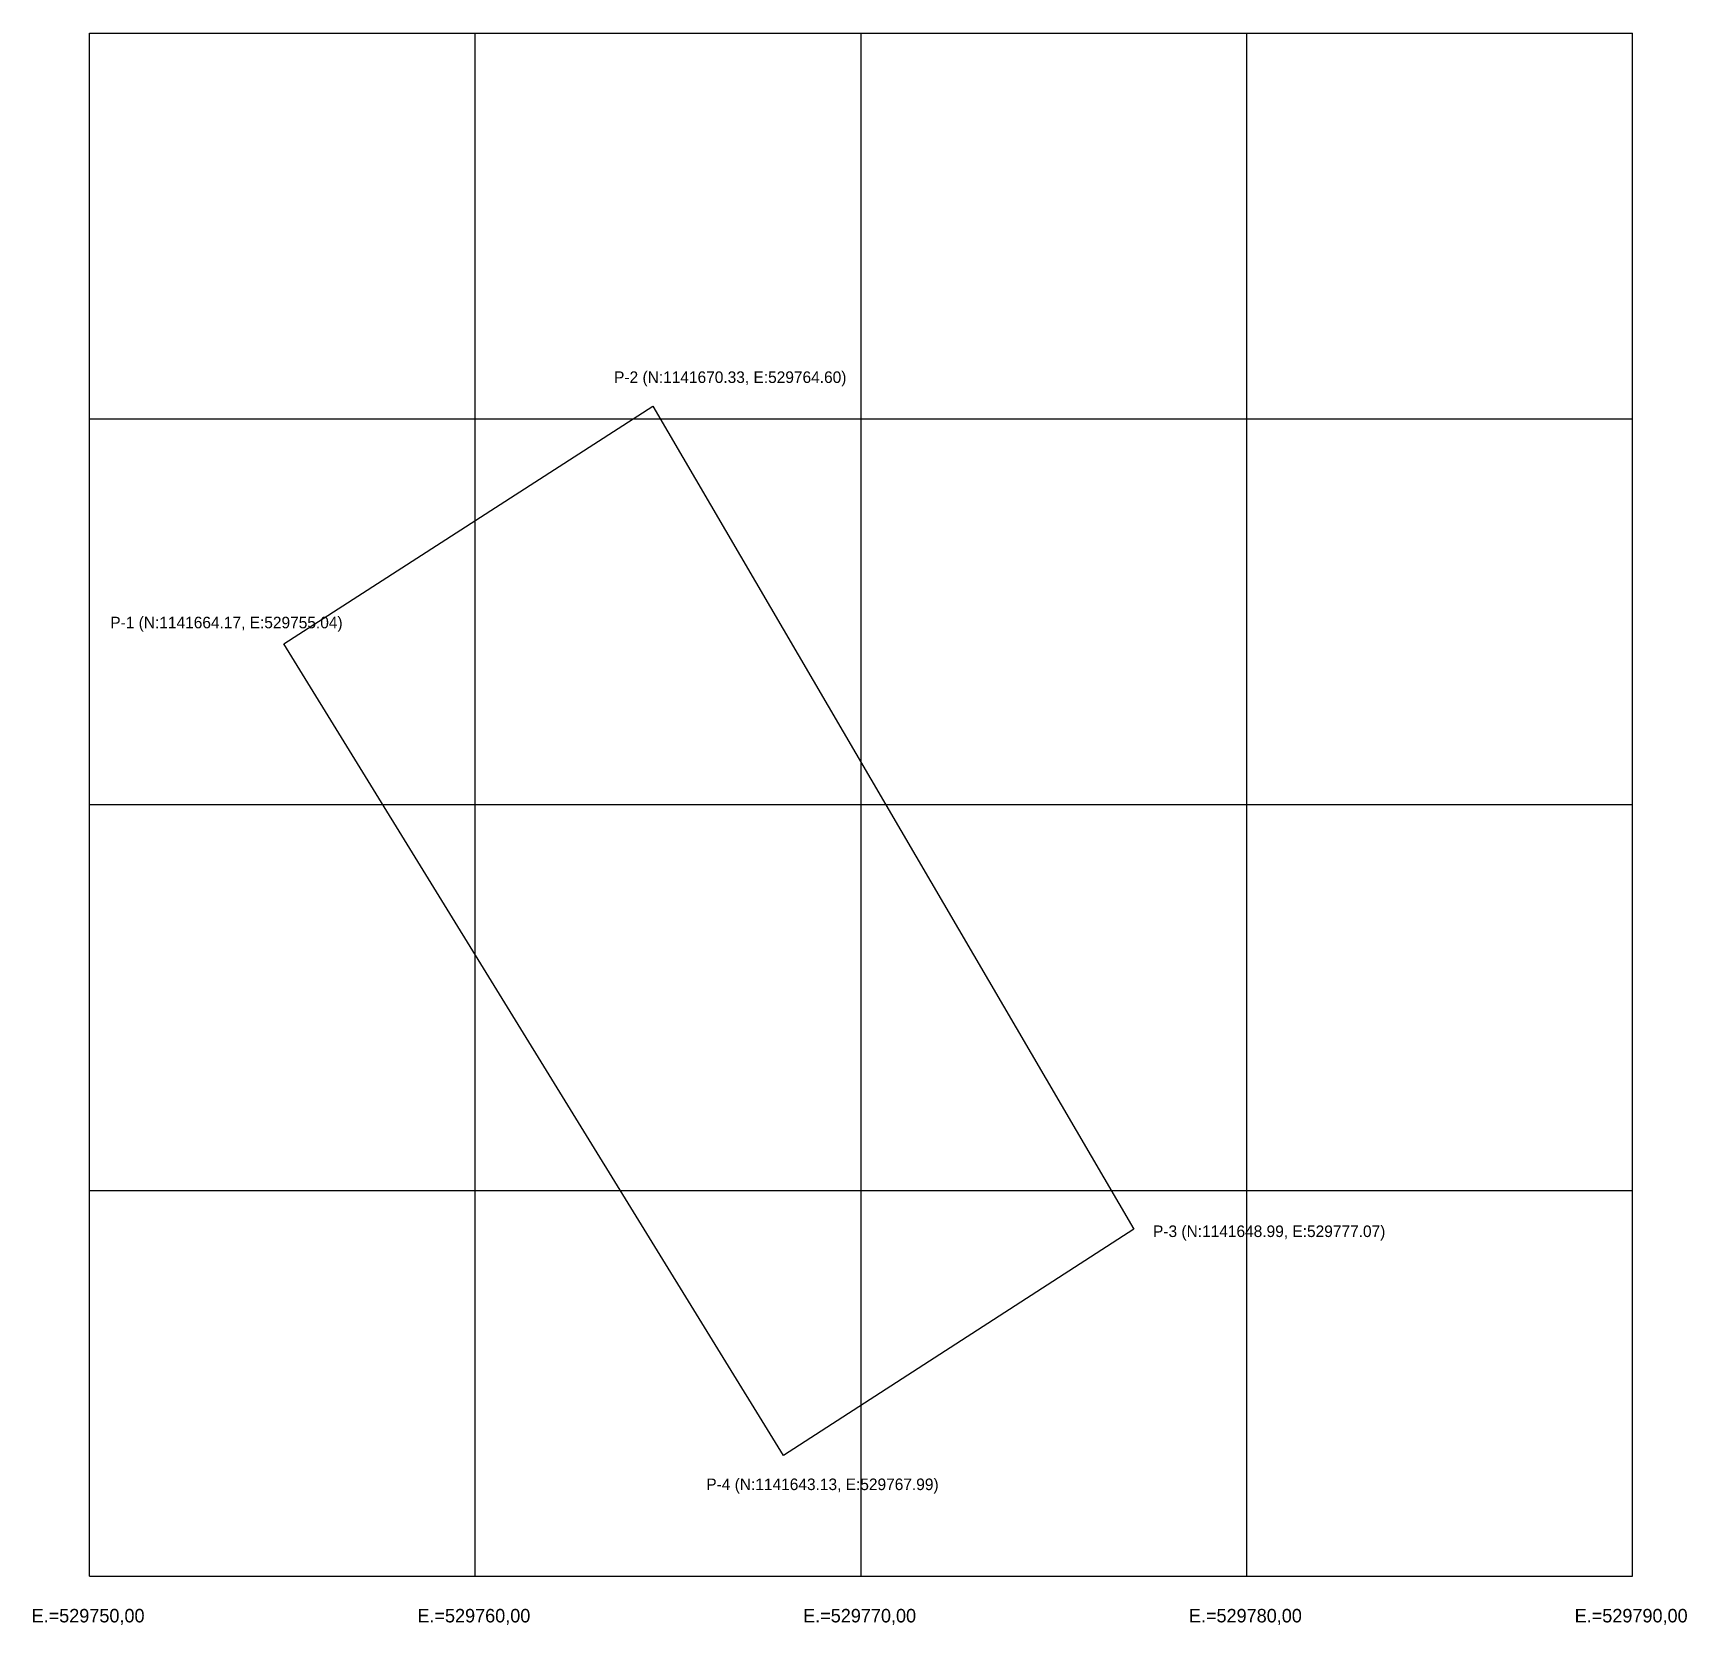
# Model space of a CAD drawing. Header units: metres. Extents: x -0.6 to 96.4, y -1.3 to 40.2.
# Drawn here: x 53.54 to 96.41, y -1.27 to 40 of the extents above; entities that cross this region are included whole.
import ezdxf

# ---------------------------------------------------------------- set-up
doc = ezdxf.new("R2010")
doc.units = ezdxf.units.M
doc.layers.add('LEVANTAMIENTO_POLIGONAL_UTM', color=7, linetype='CONTINUOUS')

msp = doc.modelspace()

# ---------------------------------------------------------------- texts
at = {"layer": 'LEVANTAMIENTO_POLIGONAL_UTM', "color": 1}
for s, p in [('P-2 (N:1141670.33, E:529764.60)', (68.6, 30.93)), ('P-1 (N:1141664.17, E:529755.04)', (55.54, 24.57)), ('P-3 (N:1141648.99, E:529777.07)', (82.57, 8.79)), ('P-4 (N:1141643.13, E:529767.99)', (70.99, 2.23))]:
    msp.add_text(s, height=0.3, dxfattribs=at).set_placement(p)
at = {"layer": 'LEVANTAMIENTO_POLIGONAL_UTM', "color": 7}
for s, p in [('E.=529750,00', (53.5, -1.2)), ('E.=529760,00', (63.5, -1.2)), ('E.=529770,00', (73.5, -1.2)), ('E.=529780,00', (83.5, -1.2)), ('E.=529790,00', (93.5, -1.2))]:
    msp.add_text(s, height=0.35, dxfattribs=at).set_placement(p)

# ---------------------------------------------------------------- linework, layer by layer
at = {"layer": 'LEVANTAMIENTO_POLIGONAL_UTM', "color": 8}
for p, q in [((55, 0), (55, 40)), ((55, 40), (95, 40)), ((65, 0), (65, 40)), ((75, 0), (75, 40)), ((85, 0), (85, 40)), ((95, 0), (95, 40)), ((55, 30), (95, 30)), ((55, 20), (95, 20)), ((55, 10), (95, 10)), ((55, 0), (95, 0))]:
    msp.add_line(p, q, dxfattribs=at)
at = {"layer": 'LEVANTAMIENTO_POLIGONAL_UTM', "color": 1}
for p, q in [((60.04, 24.17), (69.6, 30.33)), ((69.6, 30.33), (82.07, 8.99)), ((72.99, 3.13), (60.04, 24.17)), ((82.07, 8.99), (72.99, 3.13))]:
    msp.add_line(p, q, dxfattribs=at)

msp.set_redraw_order([(e.dxf.handle, doc.entitydb.next_handle()) for e in msp.query("TEXT MTEXT ATTDEF DIMENSION ARC_DIMENSION")])  # texts and dimensions are drawn at this point

doc.saveas('drawing.dxf')
